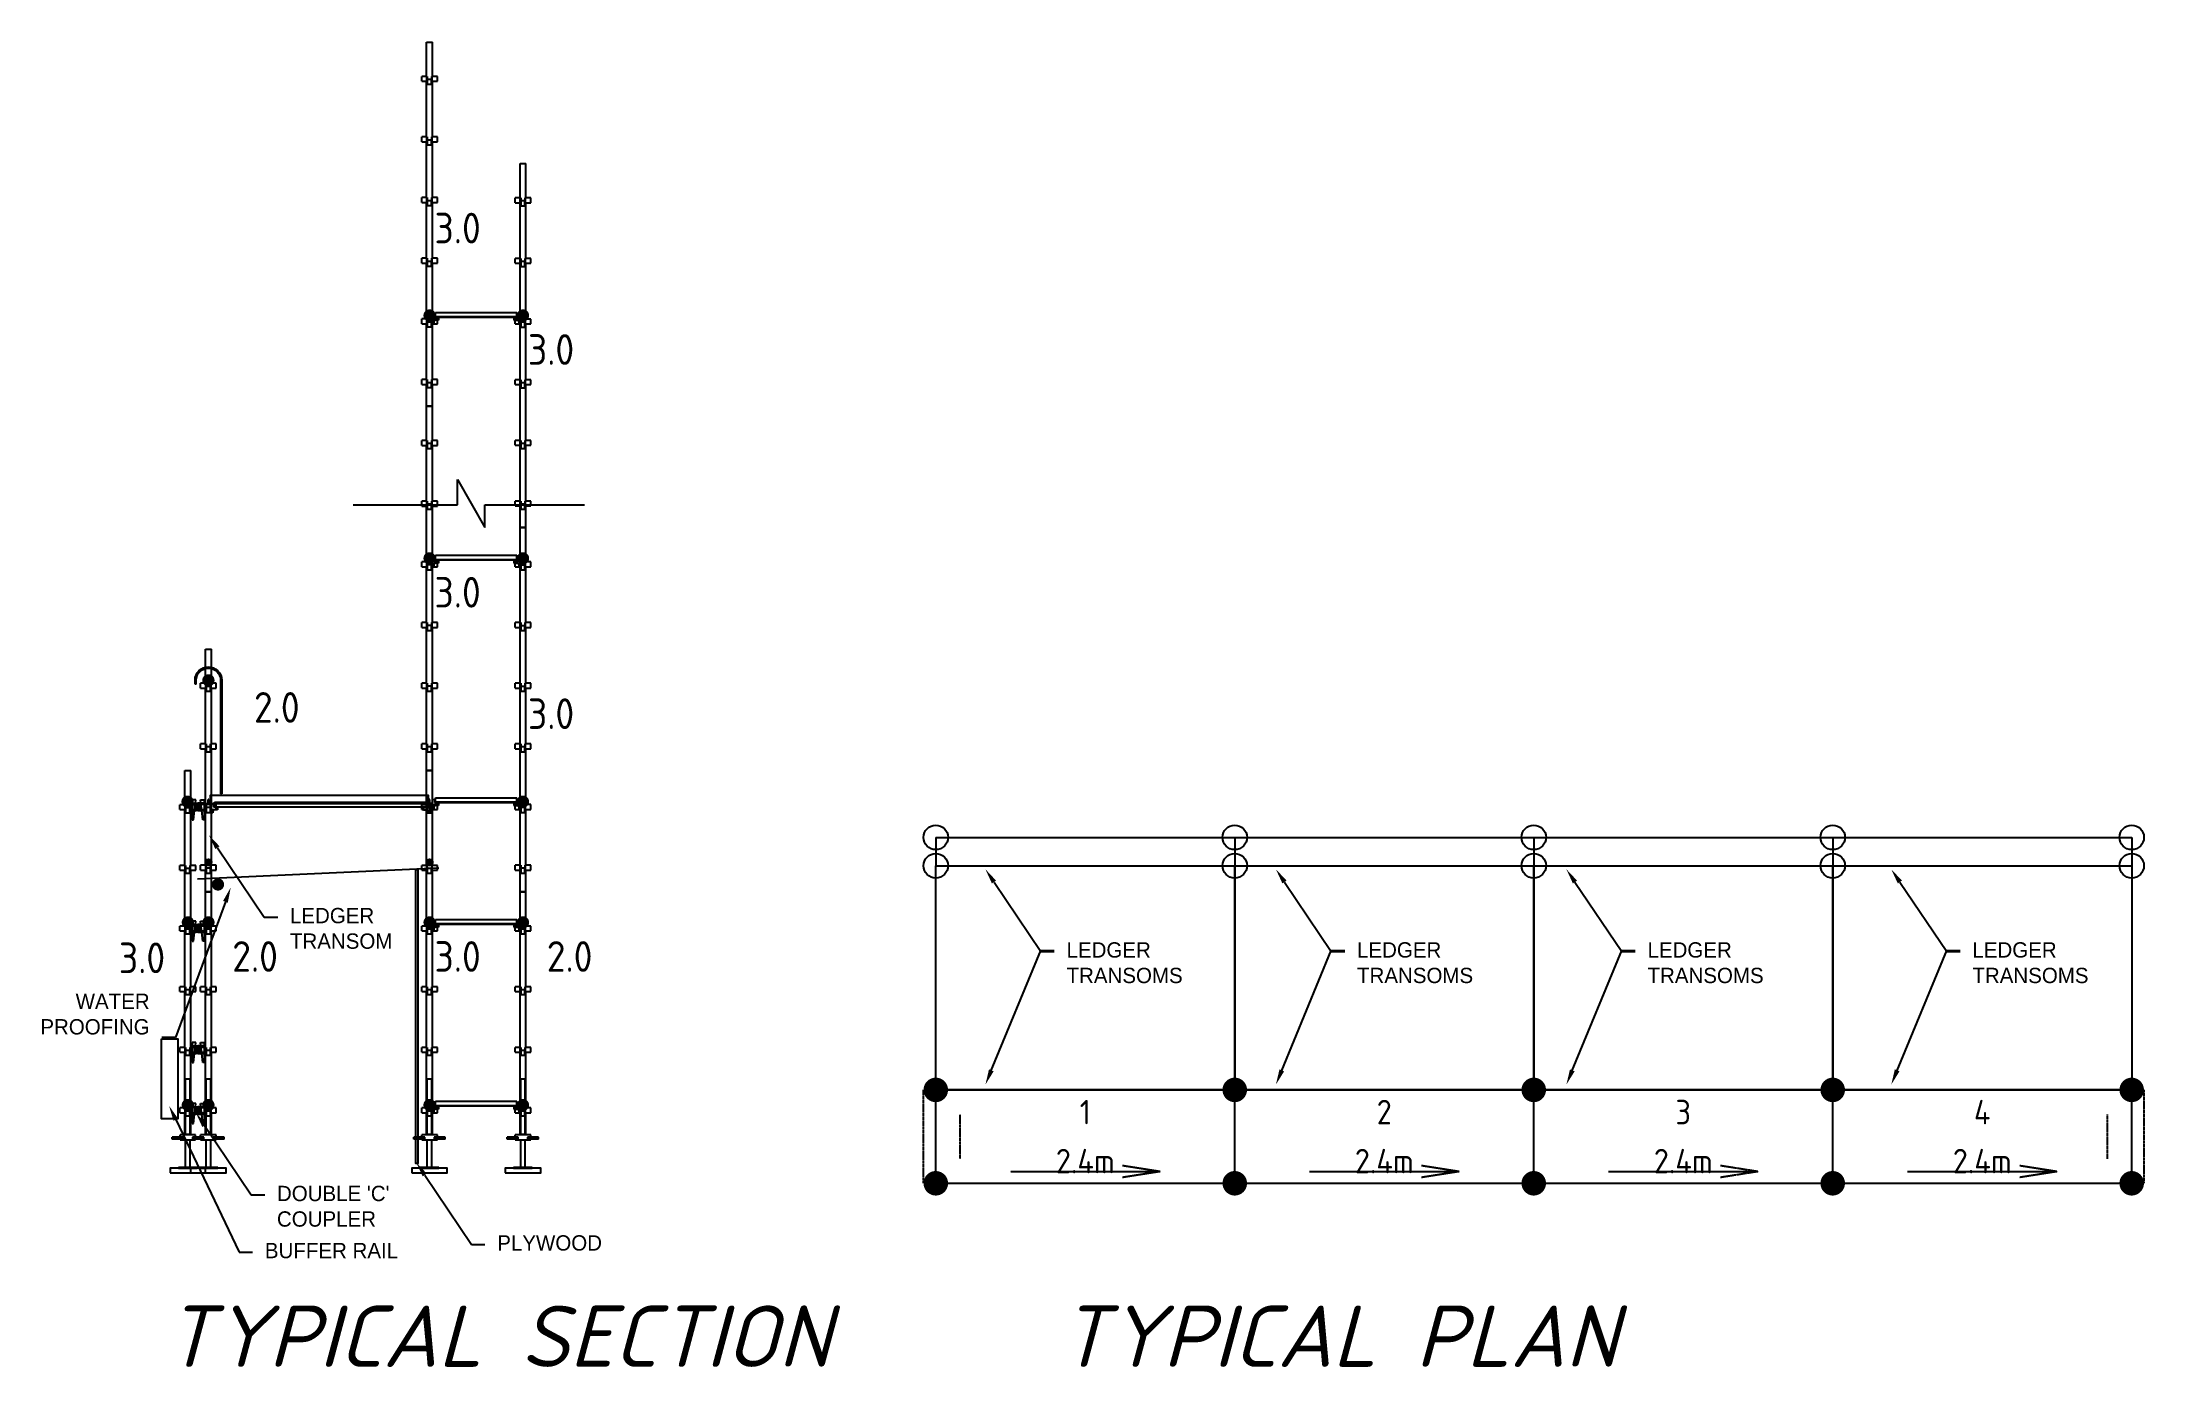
# Model space of a CAD drawing. Header units: millimetres. Extents: x 41560 to 58707, y 2326 to 13138.
import ezdxf
from ezdxf import colors
from ezdxf.entities.mleader import LeaderData, LeaderLine
from ezdxf.enums import TextEntityAlignment as Align
from ezdxf.math import Vec2, Vec3

# ---------------------------------------------------------------- set-up
doc = ezdxf.new("R2010")
doc.units = ezdxf.units.MM
doc.linetypes.add('KwikScaf_DASHED', pattern=[3.75, 2.5, -1.25])
doc.linetypes.add('KwikScaf_Line', pattern=[1, 1, 0])
doc.layers.get('0').update_dxf_attribs({"linetype": 'CONTINUOUS'})
for name, color, linetype in [('KwikScaf Matrix', 7, 'CONTINUOUS'), ('KwikScaf Schematic', 7, 'CONTINUOUS'), ('KwikScaf Sections', 7, 'CONTINUOUS')]:
    doc.layers.add(name, color=color, linetype=linetype)
doc.styles.add('KwikScaf ISO', font='isocp.shx')

msp = doc.modelspace()

# ---------------------------------------------------------------- texts
at = {"char_height": 500, "width": 5683.35049849315, "attachment_point": 1, "style": 'KwikScaf ISO'}
for s, insert in [('{\\fISOCPEUR|b1|i1|c0|p34;TYPICAL SECTION}', (42560.83222461012, 2826.520517838115)), ('{\\fISOCPEUR|b1|i1|c0|p34;TYPICAL PLAN }', (49858.14297674986, 2826.520517838115))]:
    msp.add_mtext(s, dxfattribs=dict(at, insert=insert))
at = {"layer": 'KwikScaf Schematic', "style": 'KwikScaf ISO'}
for s, p in [('1', (50070.65107083524, 4405.546398200197)), ('2', (52509.65107083524, 4405.546398200197)), ('3', (54948.65107083524, 4405.546398200197)), ('4', (57387.65107083524, 4405.546398200197)), ('2.4m', (50070.65107083524, 4005.546398200197)), ('2.4m', (52509.65107083524, 4005.546398200197)), ('2.4m', (54948.65107083524, 4005.546398200197)), ('2.4m', (57387.65107083524, 4005.546398200197))]:
    msp.add_text(s, height=200, dxfattribs=at).set_placement(p, align=Align.MIDDLE_CENTER)
at = {"layer": 'KwikScaf Sections', "color": 7, "style": 'KwikScaf ISO'}
for p in [(45425.3583731331, 11619.66897960916), (46187.3583731331, 10628.66897960916), (45425.3583731331, 8647.668979609156), (46187.3583731331, 7656.668979609156), (42850.51463091107, 5664.250806069853), (45425.3583731331, 5675.668979609156)]:
    msp.add_text('  3.0  ', height=250.0000000000009, dxfattribs=at).set_placement(p, align=Align.MIDDLE_RIGHT)
for p in [(43002.61200637503, 7707.934796887039), (42825.43430139146, 5675.493543367764), (45391.27253594034, 5675.493543367764)]:
    msp.add_text('  2.0  ', height=250.0000000000009, dxfattribs=at).set_placement(p, align=Align.MIDDLE_LEFT)

# ---------------------------------------------------------------- blocks, each defined once
blk = doc.blocks.new('2D Jack Adjustable Screw')
at = {"color": 0, "extrusion": (1, -1.836909530733566e-16, 2.304462926789514e-16)}
for p, q in [((-265.5, 100.0000000000001), (-273.5, 100.0000000000001)), ((-273.5, 100.0000000000001), (-273.5, -51.99999999999994)), ((-265.5, 100.0000000000001), (-265.5, -51.99999999999994)), ((-265.5, 42.50000000000004), (-40, 42.49999999999999)), ((-265.5, 5.500000000000057), (-40, 5.499999999999979)), ((-39.99999999999999, 87.74999999999997), (-34.99999999999999, 87.74999999999997)), ((-39.99999999999999, 87.74999999999997), (-40, 24)), ((-40, 24), (-40.00000000000001, -39.75000000000004)), ((-34.99999999999999, 151.5), (-19.99999999999999, 151.5)), ((-35, 62.24999999999994), (-34.99999999999999, 151.5)), ((-35, 62.24999999999997), (-20, 62.24999999999997)), ((-20, 62.24999999999994), (-19.99999999999999, 151.5)), ((-19.99999999999999, 87.74999999999997), (5.541343751046259e-15, 87.74999999999997)), ((-2.265521754571391e-15, 24), (5.541343751046259e-15, 87.74999999999997)), ((-3.82489686955305e-31, 42.49999999999998), (454.5, 42.49999999999991)), ((-1.007238726018905e-14, -39.75000000000004), (-2.265521754571391e-15, 24)), ((-7.888609052210118e-31, 5.499999999999964), (454.5, 5.499999999999908)), ((454.5, 23.99999999999991), (454.5, 42.49999999999991)), ((454.5, 5.499999999999908), (454.5, 23.99999999999991)), ((-265.5, -51.99999999999994), (-273.5, -51.99999999999994)), ((-40.00000000000001, -39.75000000000004), (-35.00000000000001, -39.75000000000004)), ((-20.00000000000001, -14.24999999999996), (-35.00000000000001, -14.24999999999995)), ((-35.00000000000005, -103.5), (-35.00000000000001, -14.24999999999995)), ((-35.00000000000005, -103.5), (-20.00000000000005, -103.5)), ((-20.00000000000005, -103.5), (-20.00000000000001, -14.24999999999996)), ((-20.00000000000001, -39.75000000000004), (-1.007238726018905e-14, -39.75000000000004))]:
    blk.add_line(p, q, dxfattribs=at)
blk = doc.blocks.new('2D Standard 3 Metre')
at = {"layer": 'KwikScaf Matrix', "color": 0, "extrusion": (0, 1, 0)}
for p, q in [((-185, -24), (-185, 24)), ((-185, 23.99999999999991), (-8, 23.99999999999992)), ((-33, 15.69597828178985), (7, 15.69597828178985)), ((-33, 15.69597828178985), (-33, 5.802757619455262)), ((-33, 5.802757619455264), (-33, -5.802757619455335)), ((-8.000000000000064, 63.99999999999984), (-8.000000000000064, 59.5257798038556)), ((-8.000000000000064, 63.99999999999984), (31.99999999999994, 63.99999999999984)), ((-8.000000000000064, 59.5257798038556), (-8.000000000000064, 21.90045442319456)), ((-8.000000000000064, 21.90045442319456), (31.99999999999994, 21.90045442319456)), ((-8.000000000000064, 21.90045442319456), (-8.000000000000064, 18.15588790936921)), ((32, 18.15588790936921), (-8, 18.15588790936921)), ((7, 5.802757619455262), (7, 15.69597828178985)), ((7, -5.802757619455335), (7, 5.802757619455264)), ((31.99999999999994, 59.5257798038556), (31.99999999999994, 63.99999999999984)), ((31.99999999999994, 21.90045442319456), (31.99999999999994, 59.5257798038556)), ((32, 23.99999999999993), (487, 23.99999999999995)), ((31.99999999999994, 18.15588790936921), (31.99999999999994, 21.90045442319456)), ((462, 15.69597828178985), (462, 5.802757619455262)), ((462, 15.69597828178985), (502, 15.69597828178985)), ((462, 5.802757619455264), (462, -5.802757619455335)), ((486.9999999999999, 63.99999999999984), (486.9999999999999, 59.5257798038556)), ((486.9999999999999, 63.99999999999984), (526.9999999999999, 63.99999999999984)), ((486.9999999999999, 59.5257798038556), (486.9999999999999, 21.90045442319456)), ((486.9999999999999, 21.90045442319456), (526.9999999999999, 21.90045442319456)), ((486.9999999999999, 21.90045442319456), (486.9999999999999, 18.15588790936924)), ((526.9999999999998, 18.15588790936924), (487, 18.15588790936924)), ((502, 5.802757619455262), (502, 15.69597828178985)), ((502, -5.802757619455335), (502, 5.802757619455264)), ((526.9999999999999, 59.5257798038556), (526.9999999999999, 63.99999999999984)), ((526.9999999999999, 21.90045442319456), (526.9999999999999, 59.5257798038556)), ((527, 23.99999999999996), (982, 23.99999999999999)), ((526.9999999999999, 18.15588790936924), (526.9999999999999, 21.90045442319456)), ((957, 15.69597828178985), (997, 15.69597828178985)), ((957, 15.69597828178985), (957, 5.802757619455262)), ((957, 5.802757619455264), (957, -5.802757619455335)), ((981.9999999999999, 63.99999999999984), (981.9999999999999, 59.5257798038556)), ((981.9999999999999, 63.99999999999984), (1022, 63.99999999999984)), ((981.9999999999999, 59.5257798038556), (981.9999999999999, 21.90045442319456)), ((981.9999999999999, 21.90045442319456), (1022, 21.90045442319456)), ((981.9999999999999, 21.90045442319456), (981.9999999999999, 18.15588790936927)), ((1022, 18.15588790936927), (981.9999999999999, 18.15588790936927)), ((997, 5.802757619455262), (997, 15.69597828178985)), ((997, -5.802757619455335), (997, 5.802757619455264)), ((1022, 59.5257798038556), (1022, 63.99999999999984)), ((1022, 21.90045442319456), (1022, 59.5257798038556)), ((1022, 23.99999999999999), (1477, 24.00000000000001)), ((1022, 18.15588790936927), (1022, 21.90045442319456)), ((1452, 15.69597828178985), (1492, 15.69597828178985)), ((1452, 15.69597828178985), (1452, 5.802757619455262)), ((1452, 5.802757619455264), (1452, -5.802757619455335)), ((1477, 63.99999999999984), (1477, 59.5257798038556)), ((1477, 63.99999999999984), (1517, 63.99999999999984)), ((1477, 59.5257798038556), (1477, 21.90045442319456)), ((1477, 21.90045442319456), (1517, 21.90045442319456)), ((1477, 21.90045442319456), (1477, 18.1558879093693)), ((1517, 18.15588790936931), (1477, 18.1558879093693)), ((1492, 5.802757619455262), (1492, 15.69597828178985)), ((1492, -5.802757619455335), (1492, 5.802757619455264)), ((1517, 59.5257798038556), (1517, 63.99999999999984)), ((1517, 21.90045442319456), (1517, 59.5257798038556)), ((1517, 24.00000000000002), (1972, 24.00000000000005)), ((1517, 18.1558879093693), (1517, 21.90045442319456)), ((1947, 15.69597828178985), (1987, 15.69597828178985)), ((1947, 15.69597828178985), (1947, 5.802757619455262)), ((1947, 5.802757619455264), (1947, -5.802757619455335)), ((1972, 63.99999999999984), (1972, 59.5257798038556)), ((1972, 63.99999999999984), (2012, 63.99999999999984)), ((1972, 59.5257798038556), (1972, 21.90045442319456)), ((1972, 21.90045442319456), (2012, 21.90045442319456)), ((1972, 21.90045442319456), (1972, 18.15588790936933)), ((2012, 18.15588790936933), (1972, 18.15588790936933)), ((1987, 5.802757619455262), (1987, 15.69597828178985)), ((1987, -5.802757619455335), (1987, 5.802757619455264)), ((2012, 59.5257798038556), (2012, 63.99999999999984)), ((2012, 21.90045442319456), (2012, 59.5257798038556)), ((2012, 24.00000000000005), (2467, 24.00000000000007)), ((2012, 18.15588790936933), (2012, 21.90045442319456)), ((2442, 15.69597828178985), (2442, 5.802757619455262)), ((2442, 15.69597828178985), (2482, 15.69597828178985)), ((2442, 5.802757619455264), (2442, -5.802757619455335)), ((2467, 63.99999999999984), (2467, 59.5257798038556)), ((2467, 63.99999999999984), (2507, 63.99999999999984)), ((2467, 59.5257798038556), (2467, 21.90045442319456)), ((2467, 21.90045442319456), (2507, 21.90045442319456)), ((2467, 21.90045442319456), (2467, 18.15588790936936)), ((2507, 18.15588790936937), (2467, 18.15588790936936)), ((2482, 5.802757619455262), (2482, 15.69597828178985)), ((2482, -5.802757619455335), (2482, 5.802757619455264)), ((2507, 59.5257798038556), (2507, 63.99999999999984)), ((2507, 21.90045442319456), (2507, 59.5257798038556)), ((2507, 24.00000000000008), (2787, 24.0000000000001)), ((2507, 18.15588790936936), (2507, 21.90045442319456)), ((2787, 24.00000000000023), (2787, -23.99999999999977)), ((-185, -24.00000000000009), (-8, -24.00000000000008)), ((-33, -5.802757619455335), (-33, -15.69597828178984)), ((-33, -15.69597828178984), (7, -15.69597828178984)), ((-8, -18.15588790936935), (32, -18.15588790936935)), ((-8.000000000000064, -18.15588790936935), (-8.000000000000064, -21.90045442319479)), ((-8.000000000000064, -21.90045442319479), (-8.000000000000064, -59.52577980385585)), ((-8.000000000000064, -21.90045442319479), (31.99999999999994, -21.90045442319479)), ((-8.000000000000064, -59.52577980385584), (-8.000000000000064, -64.00000000000011)), ((-8.000000000000064, -64.00000000000011), (31.99999999999994, -64.00000000000011)), ((7, -15.69597828178984), (7, -5.802757619455335)), ((31.99999999999994, -21.90045442319479), (31.99999999999994, -18.15588790936934)), ((31.99999999999994, -59.52577980385585), (31.99999999999994, -21.90045442319479)), ((32, -24.00000000000007), (487, -24.00000000000005)), ((31.99999999999994, -64.00000000000011), (31.99999999999994, -59.52577980385584)), ((462, -5.802757619455335), (462, -15.69597828178984)), ((462, -15.69597828178984), (502, -15.69597828178984)), ((487, -18.15588790936932), (526.9999999999998, -18.15588790936932)), ((486.9999999999999, -18.15588790936931), (486.9999999999999, -21.90045442319479)), ((486.9999999999999, -21.90045442319479), (486.9999999999999, -59.52577980385585)), ((486.9999999999999, -21.90045442319479), (526.9999999999999, -21.90045442319479)), ((486.9999999999999, -59.52577980385584), (486.9999999999999, -64.00000000000011)), ((486.9999999999999, -64.00000000000011), (526.9999999999999, -64.00000000000011)), ((502, -15.69597828178984), (502, -5.802757619455335)), ((526.9999999999999, -21.90045442319479), (526.9999999999999, -18.15588790936931)), ((526.9999999999999, -59.52577980385585), (526.9999999999999, -21.90045442319479)), ((527, -24.00000000000004), (982, -24.00000000000001)), ((526.9999999999999, -64.00000000000011), (526.9999999999999, -59.52577980385584)), ((957, -5.802757619455335), (957, -15.69597828178984)), ((957, -15.69597828178984), (997, -15.69597828178984)), ((981.9999999999999, -18.15588790936929), (1022, -18.15588790936929)), ((981.9999999999999, -18.15588790936928), (981.9999999999999, -21.90045442319479)), ((981.9999999999999, -21.90045442319479), (981.9999999999999, -59.52577980385585)), ((981.9999999999999, -21.90045442319479), (1022, -21.90045442319479)), ((981.9999999999999, -59.52577980385584), (981.9999999999999, -64.00000000000011)), ((981.9999999999999, -64.00000000000011), (1022, -64.00000000000011)), ((997, -15.69597828178984), (997, -5.802757619455335)), ((1022, -21.90045442319479), (1022, -18.15588790936928)), ((1022, -59.52577980385585), (1022, -21.90045442319479)), ((1022, -24.00000000000001), (1477, -23.99999999999999)), ((1022, -64.00000000000011), (1022, -59.52577980385584)), ((1452, -5.802757619455335), (1452, -15.69597828178984)), ((1452, -15.69597828178984), (1492, -15.69597828178984)), ((1477, -18.15588790936926), (1517, -18.15588790936926)), ((1477, -18.15588790936926), (1477, -21.90045442319479)), ((1477, -21.90045442319479), (1477, -59.52577980385585)), ((1477, -21.90045442319479), (1517, -21.90045442319479)), ((1477, -59.52577980385584), (1477, -64.00000000000011)), ((1477, -64.00000000000011), (1517, -64.00000000000011)), ((1492, -15.69597828178984), (1492, -5.802757619455335)), ((1517, -21.90045442319479), (1517, -18.15588790936926)), ((1517, -59.52577980385585), (1517, -21.90045442319479)), ((1517, -23.99999999999998), (1972, -23.99999999999995)), ((1517, -64.00000000000011), (1517, -59.52577980385584)), ((1947, -5.802757619455335), (1947, -15.69597828178984)), ((1947, -15.69597828178984), (1987, -15.69597828178984)), ((1972, -18.15588790936923), (2012, -18.15588790936923)), ((1972, -18.15588790936923), (1972, -21.90045442319479)), ((1972, -21.90045442319479), (1972, -59.52577980385585)), ((1972, -21.90045442319479), (2012, -21.90045442319479)), ((1972, -59.52577980385584), (1972, -64.00000000000011)), ((1972, -64.00000000000011), (2012, -64.00000000000011)), ((1987, -15.69597828178984), (1987, -5.802757619455335)), ((2012, -21.90045442319479), (2012, -18.15588790936923)), ((2012, -59.52577980385585), (2012, -21.90045442319479)), ((2012, -23.99999999999995), (2467, -23.99999999999993)), ((2012, -64.00000000000011), (2012, -59.52577980385584)), ((2442, -5.802757619455335), (2442, -15.69597828178984)), ((2442, -15.69597828178984), (2482, -15.69597828178984)), ((2467, -18.1558879093692), (2507, -18.15588790936919)), ((2467, -18.1558879093692), (2467, -21.90045442319479)), ((2467, -21.90045442319479), (2467, -59.52577980385585)), ((2467, -21.90045442319479), (2507, -21.90045442319479)), ((2467, -59.52577980385584), (2467, -64.00000000000011)), ((2467, -64.00000000000011), (2507, -64.00000000000011)), ((2482, -15.69597828178984), (2482, -5.802757619455335)), ((2507, -21.90045442319479), (2507, -18.15588790936919)), ((2507, -59.52577980385585), (2507, -21.90045442319479)), ((2507, -23.99999999999992), (2787, -23.9999999999999)), ((2507, -64.00000000000011), (2507, -59.52577980385584))]:
    blk.add_line(p, q, dxfattribs=at)
blk = doc.blocks.new('2D Standard 2 Metre')
at = {"layer": 'KwikScaf Matrix', "color": 0, "extrusion": (0, 1, 0)}
for p, q in [((-185, -23.99999999999999), (-185, 24.00000000000001)), ((-185, 24.00000000000006), (-8.000000000000114, 24.00000000000007)), ((-33, 15.69597828178985), (7, 15.69597828178985)), ((-33, 15.69597828178985), (-33, 5.802757619455262)), ((-33, 5.802757619455264), (-33, -5.802757619455335)), ((-8.000000000000064, 63.99999999999984), (-8.000000000000064, 59.5257798038556)), ((-8.000000000000064, 63.99999999999984), (31.99999999999994, 63.99999999999984)), ((-8.000000000000064, 59.5257798038556), (-8.000000000000064, 21.90045442319456)), ((-8.000000000000064, 21.90045442319456), (31.99999999999994, 21.90045442319456)), ((-8.000000000000064, 21.90045442319456), (-8.000000000000064, 18.15588790936935)), ((31.99999999999989, 18.15588790936936), (-8.000000000000114, 18.15588790936936)), ((7, 5.802757619455262), (7, 15.69597828178985)), ((7, -5.802757619455335), (7, 5.802757619455264)), ((31.99999999999994, 59.5257798038556), (31.99999999999994, 63.99999999999984)), ((31.99999999999994, 21.90045442319456), (31.99999999999994, 59.5257798038556)), ((31.99999999999989, 24.00000000000007), (486.9999999999999, 24.0000000000001)), ((31.99999999999994, 18.15588790936936), (31.99999999999994, 21.90045442319456)), ((462, 15.69597828178985), (502, 15.69597828178985)), ((462, 15.69597828178985), (462, 5.802757619455262)), ((462, 5.802757619455264), (462, -5.802757619455335)), ((486.9999999999999, 63.99999999999984), (486.9999999999999, 59.5257798038556)), ((486.9999999999999, 63.99999999999984), (526.9999999999999, 63.99999999999984)), ((486.9999999999999, 59.5257798038556), (486.9999999999999, 21.90045442319456)), ((486.9999999999999, 21.90045442319456), (526.9999999999999, 21.90045442319456)), ((486.9999999999999, 21.90045442319456), (486.9999999999999, 18.15588790936939)), ((526.9999999999999, 18.15588790936939), (486.9999999999999, 18.15588790936939)), ((502, 5.802757619455262), (502, 15.69597828178985)), ((502, -5.802757619455335), (502, 5.802757619455264)), ((526.9999999999999, 59.5257798038556), (526.9999999999999, 63.99999999999984)), ((526.9999999999999, 21.90045442319456), (526.9999999999999, 59.5257798038556)), ((526.9999999999999, 24.0000000000001), (982, 24.00000000000013)), ((526.9999999999999, 18.15588790936939), (526.9999999999999, 21.90045442319456)), ((957.0000000000001, 15.69597828178985), (997.0000000000001, 15.69597828178985)), ((957.0000000000001, 15.69597828178985), (957.0000000000001, 5.802757619455262)), ((957.0000000000001, 5.802757619455264), (957.0000000000001, -5.802757619455335)), ((982, 63.99999999999984), (982, 59.5257798038556)), ((982, 63.99999999999984), (1022, 63.99999999999984)), ((982, 59.5257798038556), (982, 21.90045442319456)), ((982, 21.90045442319456), (1022, 21.90045442319456)), ((982, 21.90045442319456), (982, 18.15588790936942)), ((1022, 18.15588790936942), (982, 18.15588790936942)), ((997.0000000000001, 5.802757619455262), (997.0000000000001, 15.69597828178985)), ((997.0000000000001, -5.802757619455335), (997.0000000000001, 5.802757619455264)), ((1022, 59.5257798038556), (1022, 63.99999999999984)), ((1022, 21.90045442319456), (1022, 59.5257798038556)), ((1022, 24.00000000000014), (1477, 24.00000000000016)), ((1022, 18.15588790936942), (1022, 21.90045442319456)), ((1452, 15.69597828178985), (1492, 15.69597828178985)), ((1452, 15.69597828178985), (1452, 5.802757619455262)), ((1452, 5.802757619455264), (1452, -5.802757619455335)), ((1477, 63.99999999999984), (1517, 63.99999999999984)), ((1477, 63.99999999999984), (1477, 59.5257798038556)), ((1477, 59.5257798038556), (1477, 21.90045442319456)), ((1477, 21.90045442319456), (1517, 21.90045442319456)), ((1477, 21.90045442319456), (1477, 18.15588790936945)), ((1517, 18.15588790936945), (1477, 18.15588790936945)), ((1492, 5.802757619455262), (1492, 15.69597828178985)), ((1492, -5.802757619455335), (1492, 5.802757619455264)), ((1517, 59.5257798038556), (1517, 63.99999999999984)), ((1517, 21.90045442319456), (1517, 59.5257798038556)), ((1517, 24.00000000000016), (1796, 24.00000000000018)), ((1517, 18.15588790936945), (1517, 21.90045442319456)), ((1796, 24.00000000000012), (1796, -23.99999999999988)), ((-185, -23.99999999999994), (-8.000000000000114, -23.99999999999993)), ((-33, -5.802757619455335), (-33, -15.69597828178984)), ((-33, -15.69597828178984), (7, -15.69597828178984)), ((-8.000000000000114, -18.1558879093692), (31.99999999999989, -18.1558879093692)), ((-8.000000000000064, -18.1558879093692), (-8.000000000000064, -21.90045442319479)), ((-8.000000000000064, -21.90045442319479), (-8.000000000000064, -59.52577980385585)), ((-8.000000000000064, -21.90045442319479), (31.99999999999994, -21.90045442319479)), ((-8.000000000000064, -59.52577980385584), (-8.000000000000064, -64.00000000000011)), ((-8.000000000000064, -64.00000000000011), (31.99999999999994, -64.00000000000011)), ((7, -15.69597828178984), (7, -5.802757619455335)), ((31.99999999999994, -21.90045442319479), (31.99999999999994, -18.1558879093692)), ((31.99999999999994, -59.52577980385585), (31.99999999999994, -21.90045442319479)), ((31.99999999999989, -23.99999999999993), (486.9999999999999, -23.9999999999999)), ((31.99999999999994, -64.00000000000011), (31.99999999999994, -59.52577980385584)), ((462, -5.802757619455335), (462, -15.69597828178984)), ((462, -15.69597828178984), (502, -15.69597828178984)), ((486.9999999999999, -18.15588790936917), (526.9999999999999, -18.15588790936917)), ((486.9999999999999, -18.15588790936917), (486.9999999999999, -21.90045442319479)), ((486.9999999999999, -21.90045442319479), (486.9999999999999, -59.52577980385585)), ((486.9999999999999, -21.90045442319479), (526.9999999999999, -21.90045442319479)), ((486.9999999999999, -59.52577980385584), (486.9999999999999, -64.00000000000011)), ((486.9999999999999, -64.00000000000011), (526.9999999999999, -64.00000000000011)), ((502, -15.69597828178984), (502, -5.802757619455335)), ((526.9999999999999, -21.90045442319479), (526.9999999999999, -18.15588790936917)), ((526.9999999999999, -59.52577980385585), (526.9999999999999, -21.90045442319479)), ((526.9999999999999, -23.9999999999999), (982, -23.99999999999987)), ((526.9999999999999, -64.00000000000011), (526.9999999999999, -59.52577980385584)), ((957.0000000000001, -5.802757619455335), (957.0000000000001, -15.69597828178984)), ((957.0000000000001, -15.69597828178984), (997.0000000000001, -15.69597828178984)), ((982, -18.15588790936914), (1022, -18.15588790936914)), ((982, -18.15588790936914), (982, -21.90045442319479)), ((982, -21.90045442319479), (982, -59.52577980385585)), ((982, -21.90045442319479), (1022, -21.90045442319479)), ((982, -59.52577980385584), (982, -64.00000000000011)), ((982, -64.00000000000011), (1022, -64.00000000000011)), ((997.0000000000001, -15.69597828178984), (997.0000000000001, -5.802757619455335)), ((1022, -21.90045442319479), (1022, -18.15588790936913)), ((1022, -59.52577980385585), (1022, -21.90045442319479)), ((1022, -23.99999999999986), (1477, -23.99999999999984)), ((1022, -64.00000000000011), (1022, -59.52577980385584)), ((1452, -5.802757619455335), (1452, -15.69597828178984)), ((1452, -15.69597828178984), (1492, -15.69597828178984)), ((1477, -18.15588790936911), (1517, -18.15588790936911)), ((1477, -18.15588790936911), (1477, -21.90045442319479)), ((1477, -21.90045442319479), (1517, -21.90045442319479)), ((1477, -21.90045442319479), (1477, -59.52577980385585)), ((1477, -59.52577980385584), (1477, -64.00000000000011)), ((1477, -64.00000000000011), (1517, -64.00000000000011)), ((1492, -15.69597828178984), (1492, -5.802757619455335)), ((1517, -21.90045442319479), (1517, -18.15588790936911)), ((1517, -59.52577980385585), (1517, -21.90045442319479)), ((1517, -23.99999999999984), (1796, -23.99999999999982)), ((1517, -64.00000000000011), (1517, -59.52577980385584))]:
    blk.add_line(p, q, dxfattribs=at)
blk = doc.blocks.new('Meshguard')
for p, q in [((-109.2969586369145, 0), (-109.2969586369145, -926.3199999999997)), ((-99.2969586369145, 0), (-99.2969586369145, -926.3199999999997)), ((99.2969586369145, -30.40287485113367), (99.2969586369145, 0)), ((109.2969586369145, -30.40287485113367), (109.2969586369145, 0)), ((99.2969586369145, -30.40287485113367), (109.2969586369072, -30.40287485113367)), ((-109.2969586369145, -926.3199999999997), (-99.2969586369145, -926.3199999999997))]:
    blk.add_line(p, q)
for radius in [109.2969586369156, 99.2969586369156]:
    blk.add_arc((0, 0), radius, 0, 180)
blk = doc.blocks.new('Double C Coupler')
at = {"color": 3}
for p, q in [((-120.0000000000291, 0), (-62.0000000000291, 1.818989403545856e-12)), ((-120.0000000000291, -5), (-120.0000000000291, 0)), ((0, 0), (-58, 1.818989403545856e-12)), ((0, -5), (0, 0)), ((-67.0000000000291, -5), (-120.0000000000291, -5)), ((-120.0000000000291, -61.76632083440199), (-120.0000000000291, -56.76632083440199)), ((-120.0000000000291, -56.76632083440199), (-67.0000000000291, -56.76632083440381)), ((-62, -61.76632083440199), (-120.0000000000291, -61.76632083440199)), ((-108.7912913801993, -5), (-108.7912913801993, -56.76632083440381)), ((-105, -61.76632083440199), (-75.0000000000291, -61.76632083440199)), ((-65.0000000000291, -54.76632083440381), (-65.0000000000291, -7)), ((-60, -1.999999999998181), (-60.0000000000291, -59.76632083440199)), ((-60.0000000000291, -1.999999999998181), (-60, -59.76632083440199)), ((-58.0000000000291, -61.76632083440199), (0, -61.76632083440199)), ((-55, -54.76632083440381), (-55, -7)), ((-53, -5), (0, -5)), ((0, -56.76632083440199), (-53, -56.76632083440381)), ((-15.0000000000291, -61.76632083440199), (-45, -61.76632083440199)), ((-11.20870861985895, -5), (-11.20870861985895, -56.76632083440381)), ((0, -61.76632083440199), (0, -56.76632083440199))]:
    blk.add_line(p, q, dxfattribs=at)
at = {"color": 3, "extrusion": (0, -1, 6.123031769111886e-17)}
for p, q in [((-108.7912913801993, 26.60000000000036), (-108.7912913801993, 0)), ((-78.79129138019925, 26.60000000000036), (-108.7912913801993, 26.60000000000036)), ((-82.33795804686815, 0), (-78.79129138019925, 26.60000000000036)), ((-37.66204195319006, 0), (-41.20870861985895, 26.60000000000036)), ((-41.20870861985895, 26.60000000000036), (-11.20870861985895, 26.60000000000036)), ((-11.20870861985895, 26.60000000000036), (-11.20870861985895, 0)), ((-108.7912913801993, -61.76632083440018), (-108.7912913801993, -136.7663208344002)), ((-108.7912913801993, -136.7663208344002), (-98.79129138019925, -136.7663208344002)), ((-98.79129138019925, -136.7663208344002), (-89.76860222345567, -61.76632083440018)), ((-89.16708961300901, -56.76632083440563), (-82.93947065732209, -5)), ((-30.8329103870492, -56.76632083440563), (-37.06052934273612, -5)), ((-21.20870861985895, -136.7663208344002), (-30.23139777660253, -61.76632083440018)), ((-11.20870861985895, -136.7663208344002), (-21.20870861985895, -136.7663208344002)), ((-11.20870861985895, -61.76632083440018), (-11.20870861985895, -136.7663208344002))]:
    blk.add_line(p, q, dxfattribs=at)
at = {"color": 3}
for centre, start, end in [((-62.0000000000291, -1.999999999998181), 0, 90), ((-58, -1.999999999998181), 90, 180), ((-67.0000000000291, -7), 0, 90), ((-67.0000000000291, -54.76632083440381), 270, 0), ((-62, -59.76632083440199), 270, 0), ((-58.0000000000291, -59.76632083440199), 180, 270), ((-53, -7), 90, 180), ((-53, -54.76632083440381), 180, 270)]:
    blk.add_arc(centre, 2, start, end, dxfattribs=at)
blk = doc.blocks.new('0.8m Transom')
at = {"color": 2, "extrusion": (0, 1, -1.836909530733566e-16)}
for p, q in [((63359.96563947172, 14583.870124884), (63359.96563947172, 14658.870124884)), ((63359.96563947172, 14658.870124884), (63379.96563947172, 14658.870124884)), ((63369.96563947172, 14583.870124884), (63359.96563947172, 14583.870124884)), ((63373.29897280505, 14608.870124884), (63369.96563947172, 14583.870124884)), ((63409.96563947172, 14608.870124884), (63373.29897280505, 14608.870124884)), ((63379.96563947172, 14658.870124884), (63376.63230613838, 14633.870124884)), ((63376.63230613838, 14633.870124884), (63384.96563947172, 14633.870124884)), ((63384.96563947172, 14671.870124884), (64048.96563947172, 14671.870124884)), ((63384.96563947172, 14638.870124884), (63384.96563947172, 14671.870124884)), ((63384.96563947172, 14638.870124884), (64048.96563947172, 14638.870124884)), ((63384.96563947172, 14633.870124884), (63384.96563947172, 14638.870124884)), ((63384.96563947172, 14633.870124884), (64048.96563947172, 14633.870124884)), ((63409.96563947172, 14633.870124884), (63409.96563947172, 14608.870124884)), ((64023.96563947172, 14633.870124884), (64023.96563947172, 14608.870124884)), ((64023.96563947172, 14608.870124884), (64060.63230613838, 14608.870124884)), ((64048.96563947172, 14638.870124884), (64048.96563947172, 14671.870124884)), ((64048.96563947172, 14633.870124884), (64048.96563947172, 14638.870124884)), ((64057.29897280505, 14633.870124884), (64048.96563947172, 14633.870124884)), ((64053.96563947172, 14658.870124884), (64057.29897280505, 14633.870124884)), ((64073.96563947172, 14658.870124884), (64053.96563947172, 14658.870124884)), ((64060.63230613838, 14608.870124884), (64063.96563947172, 14583.870124884)), ((64063.96563947172, 14583.870124884), (64073.96563947172, 14583.870124884)), ((64073.96563947172, 14583.870124884), (64073.96563947172, 14658.870124884))]:
    blk.add_line(p, q, dxfattribs=at)
blk = doc.blocks.new('1.8 Steel Board')
at = {"color": 20}
blk.add_lwpolyline([(64970.5639385712, 13181.85575009573), (66751.5639385712, 13181.85575009573), (66751.5639385712, 13245.85575009573), (64970.5639385712, 13245.85575009573)], close=True, dxfattribs=at)
blk = doc.blocks.new('1.8m Ledger')
at = {"color": 3, "extrusion": (0, 1, -1.836909530733566e-16)}
for p, q in [((0, -75), (0, 0)), ((0, 0), (20, 0)), ((20, 0), (16.66666666666424, -25)), ((25, 13), (1755, 13)), ((25, -20), (25, 13)), ((1755, -20), (1755, 13)), ((1760, 0), (1763.333333333328, -25)), ((1780, 0), (1760, 0)), ((1780, -75), (1780, 0)), ((10, -75), (0, -75)), ((13.33333333333576, -50), (10, -75)), ((50, -50), (13.33333333333576, -50)), ((16.66666666666424, -25), (25, -25)), ((25, -25), (25, -20)), ((25, -25), (1755, -25)), ((50, -25), (50, -50)), ((1730, -25), (1730, -50)), ((1730, -50), (1766.666666666672, -50)), ((1755, -25), (1755, -20)), ((1763.333333333328, -25), (1755, -25)), ((1766.666666666672, -50), (1770, -75)), ((1770, -75), (1780, -75))]:
    blk.add_line(p, q, dxfattribs=at)

# ---------------------------------------------------------------- hatches: boundary and pattern name
h = msp.add_hatch(color=3)
edge = h.paths.add_edge_path()
edge.add_arc((42917.40838563516, 6443.994356020157), 25, 0, 360)
h = msp.add_hatch(color=3)
edge = h.paths.add_edge_path()
edge.add_arc((44721.24662018404, 6443.994356020157), 25, 0, 360)

# ---------------------------------------------------------------- linework, layer by layer
for p, q in [((44948.54988409072, 9361.585878050188), (44948.54988409072, 9568.832990030132)), ((44948.54988409072, 9568.832990030132), (45172.66660828394, 9176.743938492305)), ((44096.90661155331, 9361.585878050188), (44948.54988409072, 9361.585878050188)), ((45172.66660828394, 9176.743938492305), (45172.66660828394, 9361.585878050188)), ((45172.66660828394, 9361.585878050188), (45985.08955886131, 9361.585878050188))]:
    msp.add_line(p, q)
at = {"color": 3}
for p, q in [((42892.40838563516, 6918.994356020157), (42892.40838563516, 6923.994356020157)), ((42892.40838563516, 6923.994356020157), (42914.90838563514, 6923.994356020154)), ((42892.40838563516, 6443.994356020157), (42892.40838563516, 6918.994356020157)), ((42892.40838563516, 6918.994356020157), (42942.40838563516, 6918.994356020157)), ((42919.90838563515, 6956.994356020157), (42914.90838563515, 6956.994356020157)), ((42914.90838563514, 6923.994356020154), (42914.90838563515, 6956.994356020157)), ((42919.90838563516, 6923.994356020154), (42919.90838563515, 6956.994356020157)), ((42942.40838563514, 6923.994356020157), (42919.90838563516, 6923.994356020154)), ((42942.40838563516, 6918.994356020157), (42942.40838563516, 6923.994356020154)), ((42942.40838563516, 6443.994356020157), (42942.40838563516, 6918.994356020157)), ((44696.24662018404, 6918.994356020157), (44696.24662018404, 6923.994356020157)), ((44696.24662018404, 6923.994356020157), (44718.74662018403, 6923.994356020154)), ((44696.24662018406, 6443.994356020157), (44696.24662018404, 6918.994356020157)), ((44696.24662018404, 6918.994356020157), (44746.24662018403, 6918.994356020157)), ((44723.74662018403, 6956.994356020157), (44718.74662018403, 6956.994356020157)), ((44718.74662018403, 6923.994356020154), (44718.74662018403, 6956.994356020157)), ((44723.74662018403, 6923.994356020154), (44723.74662018403, 6956.994356020157)), ((44746.24662018401, 6923.994356020157), (44723.74662018403, 6923.994356020154)), ((44746.24662018403, 6918.994356020157), (44746.24662018404, 6923.994356020154)), ((44746.24662018404, 6443.994356020157), (44746.24662018403, 6918.994356020157)), ((48851.15107083524, 6647.313328089224), (58607.15107083524, 6647.313328089224)), ((48851.15107083524, 6647.313328089224), (48851.15107083524, 6415.546398200199)), ((51290.15107083524, 6647.313328089224), (51290.15107083524, 6415.546398200199)), ((53729.15107083524, 6647.313328089232), (53729.15107083524, 6415.546398200207)), ((56168.15107083524, 6647.313328089232), (56168.15107083524, 6415.546398200207)), ((58607.15107083524, 6647.313328089224), (58607.15107083524, 6415.546398200199))]:
    msp.add_line(p, q, dxfattribs=at)
at = {"color": 4}
msp.add_line((44797.11035912177, 6396.36679553437), (42827.46340086845, 6305.872964761438), dxfattribs=at)
at = {"color": 1}
msp.add_lwpolyline([(44608.79822976794, 6386.017139014628), (44625.79822976794, 6386.017139014628), (44625.79822976794, 3986.017139014621), (44608.79822976794, 3986.017139014621)], close=True, dxfattribs=at)
at = {"color": 3}
for points in [[(48851.15107083524, 6415.546398200199), (51290.15107083524, 6415.546398200199), (51290.15107083524, 4586.546398200193), (48851.15107083524, 4586.546398200193)], [(51290.15107083524, 6415.546398200199), (53729.15107083524, 6415.546398200199), (53729.15107083524, 4586.546398200193), (51290.15107083524, 4586.546398200193)], [(53729.15107083524, 6415.546398200207), (56168.15107083524, 6415.546398200207), (56168.15107083524, 4586.5463982002), (53729.15107083524, 4586.5463982002)], [(56168.15107083524, 6415.546398200199), (58607.15107083524, 6415.546398200199), (58607.15107083524, 4586.546398200193), (56168.15107083524, 4586.546398200193)]]:
    msp.add_lwpolyline(points, close=True, dxfattribs=at)
msp.add_lwpolyline([(42535.43772569713, 5002.846201865956), (42667.11492824405, 5002.846201865956), (42667.11492824405, 4351.145219531631), (42535.43772569713, 4351.145219531631)], close=True)
for centre, radius in [((48851.15107083524, 6647.313328089224), 100), ((51290.15107083524, 6647.313328089224), 100), ((53729.15107083524, 6647.313328089232), 100), ((56168.15107083524, 6647.313328089232), 100), ((58607.15107083524, 6647.313328089224), 100), ((42917.40838563516, 6443.994356020157), 25), ((42917.40838563516, 6443.994356020157), 25), ((44721.24662018404, 6443.994356020157), 25), ((44721.24662018404, 6443.994356020157), 25), ((48851.15107083524, 6415.546398200199), 100), ((51290.15107083524, 6415.546398200199), 100), ((53729.15107083524, 6415.546398200207), 100), ((56168.15107083524, 6415.546398200207), 100), ((58607.15107083524, 6415.546398200199), 100)]:
    msp.add_circle(centre, radius, dxfattribs=at)
at = {"layer": 'KwikScaf Schematic', "color": 3, "linetype": 'KwikScaf_DASHED'}
for p, q in [((48751.15107083524, 3824.546398200197), (48751.15107083524, 4586.546398200197)), ((58707.15107083524, 4586.546398200197), (58707.15107083524, 3824.546398200197)), ((49051.15107083524, 4024.546398200197), (49051.15107083524, 4386.546398200197)), ((58407.15107083524, 4386.546398200197), (58407.15107083524, 4024.546398200197))]:
    msp.add_line(p, q, dxfattribs=at)
at = {"layer": 'KwikScaf Schematic', "color": 3, "linetype": 'KwikScaf_Line'}
for p, q in [((48851.15107083524, 4586.546398200197), (51290.15107083524, 4586.546398200197)), ((48851.15107083524, 3824.546398200197), (48851.15107083524, 4586.546398200197)), ((51290.15107083524, 3824.546398200197), (51290.15107083524, 4586.546398200197)), ((51290.15107083524, 4586.546398200197), (53729.15107083524, 4586.546398200197)), ((53729.15107083524, 3824.546398200197), (53729.15107083524, 4586.546398200197)), ((53729.15107083524, 4586.546398200197), (56168.15107083524, 4586.546398200197)), ((56168.15107083524, 3824.546398200197), (56168.15107083524, 4586.546398200197)), ((56168.15107083524, 4586.546398200197), (58607.15107083524, 4586.546398200197)), ((58607.15107083524, 3824.546398200197), (58607.15107083524, 4586.546398200197)), ((50680.40107083524, 3919.796398200197), (50375.52607083524, 3967.421398200197)), ((53119.40107083524, 3919.796398200197), (52814.52607083524, 3967.421398200197)), ((55558.40107083524, 3919.796398200197), (55253.52607083524, 3967.421398200197)), ((57997.40107083524, 3919.796398200197), (57692.52607083524, 3967.421398200197)), ((48851.15107083524, 3824.546398200197), (51290.15107083524, 3824.546398200197)), ((49460.90107083524, 3919.796398200197), (50680.40107083524, 3919.796398200197)), ((50680.40107083524, 3919.796398200197), (50375.52607083524, 3872.171398200197)), ((51290.15107083524, 3824.546398200197), (53729.15107083524, 3824.546398200197)), ((51899.90107083524, 3919.796398200197), (53119.40107083524, 3919.796398200197)), ((53119.40107083524, 3919.796398200197), (52814.52607083524, 3872.171398200197)), ((53729.15107083524, 3824.546398200197), (56168.15107083524, 3824.546398200197)), ((54338.90107083524, 3919.796398200197), (55558.40107083524, 3919.796398200197)), ((55558.40107083524, 3919.796398200197), (55253.52607083524, 3872.171398200197)), ((56168.15107083524, 3824.546398200197), (58607.15107083524, 3824.546398200197)), ((56777.90107083524, 3919.796398200197), (57997.40107083524, 3919.796398200197)), ((57997.40107083524, 3919.796398200197), (57692.52607083524, 3872.171398200197))]:
    msp.add_line(p, q, dxfattribs=at)
for points in [[(48851.15107083524, 4636.546398200197, 100, 99.99999999999999, -0.1989123673796587), (48886.50640989457, 4621.901737259524, 99.99999999999999, 100, -0.1989123673796583), (48901.15107083524, 4586.546398200197, 100, 100, -0.1989123673796577), (48886.50640989457, 4551.191059140869, 100, 100, -0.1989123673796573), (48851.15107083524, 4536.546398200197, 100, 100, -0.1989123673796573), (48815.79573177591, 4551.191059140869, 100, 100, -0.1989123673796577), (48801.15107083524, 4586.546398200197, 100, 99.99999999999999, -0.1989123673796583), (48815.79573177591, 4621.901737259524, 99.99999999999999, 100, -0.1989123673796587)], [(51290.15107083524, 4636.546398200197, 100, 100, -0.1989123673796651), (51325.50640989457, 4621.901737259524, 100, 100, -0.1989123673796651), (51340.15107083524, 4586.546398200197, 100, 99.99999999999999, -0.1989123673796633), (51325.50640989457, 4551.19105914087, 99.99999999999999, 100, -0.1989123673796608), (51290.15107083524, 4536.546398200197, 100, 99.99999999999999, -0.1989123673796541), (51254.79573177591, 4551.191059140869, 99.99999999999999, 100, -0.1989123673796558), (51240.15107083524, 4586.546398200197, 100, 100, -0.198912367379653), (51254.79573177591, 4621.901737259524, 100, 100, -0.1989123673796589)], [(51290.15107083524, 4636.546398200197, 100, 99.99999999999999, -0.1989123673796587), (51325.50640989457, 4621.901737259524, 99.99999999999999, 100, -0.1989123673796583), (51340.15107083524, 4586.546398200197, 100, 100, -0.1989123673796577), (51325.50640989457, 4551.191059140869, 100, 100, -0.1989123673796573), (51290.15107083524, 4536.546398200197, 100, 100, -0.1989123673796573), (51254.79573177591, 4551.191059140869, 100, 100, -0.1989123673796577), (51240.15107083524, 4586.546398200197, 100, 99.99999999999999, -0.1989123673796583), (51254.79573177591, 4621.901737259524, 99.99999999999999, 100, -0.1989123673796587)], [(53729.15107083524, 4636.546398200197, 100, 100, -0.1989123673796651), (53764.50640989457, 4621.901737259524, 100, 100, -0.1989123673796651), (53779.15107083524, 4586.546398200197, 100, 99.99999999999999, -0.1989123673796633), (53764.50640989457, 4551.19105914087, 99.99999999999999, 100, -0.1989123673796608), (53729.15107083524, 4536.546398200197, 100, 99.99999999999999, -0.1989123673796541), (53693.79573177591, 4551.191059140869, 99.99999999999999, 100, -0.1989123673796558), (53679.15107083524, 4586.546398200197, 100, 100, -0.198912367379653), (53693.79573177591, 4621.901737259524, 100, 100, -0.1989123673796589)], [(53729.15107083524, 4636.546398200197, 100, 99.99999999999999, -0.1989123673796587), (53764.50640989457, 4621.901737259524, 99.99999999999999, 100, -0.1989123673796583), (53779.15107083524, 4586.546398200197, 100, 100, -0.1989123673796577), (53764.50640989457, 4551.191059140869, 100, 100, -0.1989123673796573), (53729.15107083524, 4536.546398200197, 100, 100, -0.1989123673796573), (53693.79573177591, 4551.191059140869, 100, 100, -0.1989123673796577), (53679.15107083524, 4586.546398200197, 100, 99.99999999999999, -0.1989123673796583), (53693.79573177591, 4621.901737259524, 99.99999999999999, 100, -0.1989123673796587)], [(56168.15107083524, 4636.546398200197, 100, 100, -0.1989123673796651), (56203.50640989457, 4621.901737259524, 100, 100, -0.1989123673796651), (56218.15107083524, 4586.546398200197, 100, 99.99999999999999, -0.1989123673796633), (56203.50640989457, 4551.19105914087, 99.99999999999999, 100, -0.1989123673796608), (56168.15107083524, 4536.546398200197, 100, 99.99999999999999, -0.1989123673796541), (56132.79573177591, 4551.191059140869, 99.99999999999999, 100, -0.1989123673796558), (56118.15107083524, 4586.546398200197, 100, 100, -0.198912367379653), (56132.79573177591, 4621.901737259524, 100, 100, -0.1989123673796589)], [(56168.15107083524, 4636.546398200197, 100, 99.99999999999999, -0.1989123673796587), (56203.50640989457, 4621.901737259524, 99.99999999999999, 100, -0.1989123673796583), (56218.15107083524, 4586.546398200197, 100, 100, -0.1989123673796577), (56203.50640989457, 4551.191059140869, 100, 100, -0.1989123673796573), (56168.15107083524, 4536.546398200197, 100, 100, -0.1989123673796573), (56132.79573177591, 4551.191059140869, 100, 100, -0.1989123673796577), (56118.15107083524, 4586.546398200197, 100, 99.99999999999999, -0.1989123673796583), (56132.79573177591, 4621.901737259524, 99.99999999999999, 100, -0.1989123673796587)], [(58607.15107083524, 4636.546398200197, 100, 100, -0.1989123673796651), (58642.50640989457, 4621.901737259524, 100, 100, -0.1989123673796651), (58657.15107083524, 4586.546398200197, 100, 99.99999999999999, -0.1989123673796633), (58642.50640989457, 4551.19105914087, 99.99999999999999, 100, -0.1989123673796608), (58607.15107083524, 4536.546398200197, 100, 99.99999999999999, -0.1989123673796541), (58571.79573177591, 4551.191059140869, 99.99999999999999, 100, -0.1989123673796558), (58557.15107083524, 4586.546398200197, 100, 100, -0.198912367379653), (58571.79573177591, 4621.901737259524, 100, 100, -0.1989123673796589)], [(51290.15107083524, 3874.546398200197, 100, 99.99999999999999, -0.1989123673796593), (51325.50640989457, 3859.901737259524, 99.99999999999999, 100, -0.1989123673796627), (51340.15107083524, 3824.546398200197, 100, 99.99999999999999, -0.1989123673796627), (51325.50640989457, 3789.191059140869, 99.99999999999999, 100, -0.1989123673796593), (51290.15107083524, 3774.546398200197, 100, 100, -0.1989123673796575), (51254.79573177591, 3789.19105914087, 100, 100, -0.1989123673796525), (51240.15107083524, 3824.546398200197, 100, 100, -0.1989123673796525), (51254.79573177591, 3859.901737259524, 100, 100, -0.1989123673796575)], [(53729.15107083524, 3874.546398200197, 100, 99.99999999999999, -0.1989123673796593), (53764.50640989457, 3859.901737259524, 99.99999999999999, 100, -0.1989123673796627), (53779.15107083524, 3824.546398200197, 100, 99.99999999999999, -0.1989123673796627), (53764.50640989457, 3789.191059140869, 99.99999999999999, 100, -0.1989123673796593), (53729.15107083524, 3774.546398200197, 100, 100, -0.1989123673796575), (53693.79573177591, 3789.19105914087, 100, 100, -0.1989123673796525), (53679.15107083524, 3824.546398200197, 100, 100, -0.1989123673796525), (53693.79573177591, 3859.901737259524, 100, 100, -0.1989123673796575)], [(56168.15107083524, 3874.546398200197, 100, 99.99999999999999, -0.1989123673796593), (56203.50640989457, 3859.901737259524, 99.99999999999999, 100, -0.1989123673796627), (56218.15107083524, 3824.546398200197, 100, 99.99999999999999, -0.1989123673796627), (56203.50640989457, 3789.191059140869, 99.99999999999999, 100, -0.1989123673796593), (56168.15107083524, 3774.546398200197, 100, 100, -0.1989123673796575), (56132.79573177591, 3789.19105914087, 100, 100, -0.1989123673796525), (56118.15107083524, 3824.546398200197, 100, 100, -0.1989123673796525), (56132.79573177591, 3859.901737259524, 100, 100, -0.1989123673796575)], [(58607.15107083524, 3874.546398200197, 100, 99.99999999999999, -0.1989123673796593), (58642.50640989457, 3859.901737259524, 99.99999999999999, 100, -0.1989123673796627), (58657.15107083524, 3824.546398200197, 100, 99.99999999999999, -0.1989123673796627), (58642.50640989457, 3789.191059140869, 99.99999999999999, 100, -0.1989123673796593), (58607.15107083524, 3774.546398200197, 100, 100, -0.1989123673796575), (58571.79573177591, 3789.19105914087, 100, 100, -0.1989123673796525), (58557.15107083524, 3824.546398200197, 100, 100, -0.1989123673796525), (58571.79573177591, 3859.901737259524, 100, 100, -0.1989123673796575)]]:
    msp.add_lwpolyline(points, format="xyseb", close=True, dxfattribs=at)
at = {"layer": 'KwikScaf Schematic', "color": 3, "linetype": 'KwikScaf_Line', "const_width": 100}
for points in [[(48851.15107083524, 3874.546398200197, -0.198912367379658), (48886.50640989457, 3859.901737259524, -0.198912367379658), (48901.15107083524, 3824.546398200197, -0.198912367379658), (48886.50640989457, 3789.191059140869, -0.198912367379658), (48851.15107083524, 3774.546398200197, -0.198912367379658), (48815.79573177591, 3789.191059140869, -0.198912367379658), (48801.15107083524, 3824.546398200197, -0.198912367379658), (48815.79573177591, 3859.901737259524, -0.198912367379658)], [(51290.15107083524, 3874.546398200197, -0.198912367379658), (51325.50640989457, 3859.901737259524, -0.198912367379658), (51340.15107083524, 3824.546398200197, -0.198912367379658), (51325.50640989457, 3789.191059140869, -0.198912367379658), (51290.15107083524, 3774.546398200197, -0.198912367379658), (51254.79573177591, 3789.191059140869, -0.198912367379658), (51240.15107083524, 3824.546398200197, -0.198912367379658), (51254.79573177591, 3859.901737259524, -0.198912367379658)], [(53729.15107083524, 3874.546398200197, -0.198912367379658), (53764.50640989457, 3859.901737259524, -0.198912367379658), (53779.15107083524, 3824.546398200197, -0.198912367379658), (53764.50640989457, 3789.191059140869, -0.198912367379658), (53729.15107083524, 3774.546398200197, -0.198912367379658), (53693.79573177591, 3789.191059140869, -0.198912367379658), (53679.15107083524, 3824.546398200197, -0.198912367379658), (53693.79573177591, 3859.901737259524, -0.198912367379658)], [(56168.15107083524, 3874.546398200197, -0.198912367379658), (56203.50640989457, 3859.901737259524, -0.198912367379658), (56218.15107083524, 3824.546398200197, -0.198912367379658), (56203.50640989457, 3789.191059140869, -0.198912367379658), (56168.15107083524, 3774.546398200197, -0.198912367379658), (56132.79573177591, 3789.191059140869, -0.198912367379658), (56118.15107083524, 3824.546398200197, -0.198912367379658), (56132.79573177591, 3859.901737259524, -0.198912367379658)]]:
    msp.add_lwpolyline(points, format="xyb", close=True, dxfattribs=at)
at = {"layer": 'KwikScaf Sections', "color": 40, "const_width": 50.00000000000017}
for points in [[(44696.62405795977, 10906.56122272576, 1), (44746.62405795977, 10906.56122272576, 1)], [(45458.62405795977, 10906.56122272576, 1), (45508.62405795977, 10906.56122272576, 1)], [(44696.62405795977, 8924.561222725759, 1), (44746.62405795977, 8924.561222725759, 1)], [(45458.62405795977, 8924.561222725759, 1), (45508.62405795977, 8924.561222725759, 1)], [(42892.40838563516, 7928.994356020161, 1), (42942.40838563516, 7928.994356020161, 1)], [(42722.17127553707, 6938.994356020161, 1), (42772.17127553707, 6938.994356020161, 1)], [(45458.24662018404, 6938.994356020157, 1), (45508.24662018404, 6938.994356020157, 1)], [(42970.31161370924, 6263.066024227559, 1), (43020.31161370924, 6263.066024227559, 1)], [(42724.78582341086, 5953.561222725762, 1), (42774.78582341086, 5953.561222725762, 1)], [(42892.78582341089, 5953.561222725759, 1), (42942.78582341089, 5953.561222725759, 1)], [(44696.62405795977, 5953.561222725759, 1), (44746.62405795977, 5953.561222725759, 1)], [(45458.62405795977, 5953.561222725759, 1), (45508.62405795977, 5953.561222725759, 1)], [(42724.40838563514, 4463.004356020148, 1), (42774.40838563514, 4463.004356020148, 1)], [(42892.40838563516, 4463.004356020145, 1), (42942.40838563516, 4463.004356020145, 1)], [(44696.24662018404, 4463.004356020145, 1), (44746.24662018404, 4463.004356020145, 1)], [(45458.24662018404, 4463.004356020145, 1), (45508.24662018404, 4463.004356020145, 1)]]:
    msp.add_lwpolyline(points, format="xyb", close=True, dxfattribs=at)
at = {"layer": 'KwikScaf Sections', "color": 200}
for points in [[(42604.40838563514, 3909.004356020148), (42894.40838563514, 3909.004356020148), (42894.40838563514, 3947.004356020152), (42604.40838563514, 3947.004356020152)], [(42772.40838563516, 3909.004356020145), (43062.40838563516, 3909.004356020145), (43062.40838563516, 3947.004356020148), (42772.40838563516, 3947.004356020148)], [(44576.24662018404, 3909.004356020145), (44866.24662018404, 3909.004356020145), (44866.24662018404, 3947.004356020148), (44576.24662018404, 3947.004356020148)], [(45338.24662018404, 3909.004356020145), (45628.24662018404, 3909.004356020145), (45628.24662018404, 3947.004356020148), (45338.24662018404, 3947.004356020148)]]:
    msp.add_lwpolyline(points, close=True, dxfattribs=at)

# ---------------------------------------------------------------- block references
for name, p in [('0.8m Transom', (-18614.71901928767, -3740.498625449058)), ('0.8m Transom', (-18614.71901928767, -5722.498625449058)), ('Double C Coupler', (42893.40838563516, 6927.176962067027)), ('1.8 Steel Board', (-22039.74553529614, -6257.861394075575)), ('1.8m Ledger', (42942.40838563516, 6921.494356020155)), ('0.8m Transom', (-18614.71901928767, -7702.49862544905)), ('Double C Coupler', (42893.40838563516, 5936.176962067024)), ('0.8m Transom', (-18614.71901928767, -8693.498625449058)), ('Double C Coupler', (42893.40838563516, 4946.176962067024)), ('Double C Coupler', (42893.40838563516, 4449.338073281833)), ('0.8m Transom', (-18614.71901928767, -10178.49862544906))]:
    msp.add_blockref(name, p)
at = {"xscale": -1}
msp.add_blockref('Meshguard', (42917.40838563516, 7928.994356020161), dxfattribs=at)
at = {"layer": 'KwikScaf Sections', "color": 180, "rotation": 90}
for name, p in [('2D Standard 3 Metre', (44721.24662018404, 10351.00435602015)), ('2D Standard 3 Metre', (45483.24662018404, 9360.004356020148)), ('2D Standard 3 Metre', (44721.24662018404, 7379.004356020148)), ('2D Standard 3 Metre', (45483.24662018404, 6388.004356020148)), ('2D Standard 2 Metre', (42917.40838563516, 6388.004356020152)), ('2D Standard 3 Metre', (42749.40838563514, 4407.004356020152)), ('2D Standard 3 Metre', (44721.24662018404, 4407.004356020148)), ('2D Standard 2 Metre', (42917.40838563516, 4407.004356020148)), ('2D Standard 2 Metre', (45483.24662018404, 4407.004356020148))]:
    msp.add_blockref(name, p, dxfattribs=at)
at = {"layer": 'KwikScaf Sections', "color": 190, "rotation": 90}
for p in [(42773.40838563514, 4220.504356020148), (42941.40838563516, 4220.504356020148), (44745.24662018404, 4220.504356020145), (45507.24662018404, 4220.504356020145)]:
    msp.add_blockref('2D Jack Adjustable Screw', p, dxfattribs=at)

msp.set_redraw_order([(e.dxf.handle, doc.entitydb.next_handle()) for e in msp.query("TEXT MTEXT ATTDEF DIMENSION ARC_DIMENSION")])  # texts and dimensions are drawn at this point

# ---------------------------------------------------------------- leaders
ml = msp.add_multileader_mtext('Standard')
ml.set_content('LEDGER\\PTRANSOM', color=256)
ml.set_leader_properties(color=256, linetype='ByLayer', lineweight=-1)
ml.build(insert=Vec2(0, 0))
ml.multileader.update_dxf_attribs({"text_right_attachment_type": 4, "dogleg_length": 0.36, "arrow_head_size": 125})
ctx = ml.context
ctx.base_point, ctx.char_height, ctx.arrow_head_size, ctx.landing_gap_size, ctx.plane_origin = Vec3(43482.66303705885, 5996.645221091239), 125, 125, 100, Vec3(42921.03281400262, 6666.84125564975)
ctx.right_attachment = 4
notes = []
notes.append((ctx, [(0, (1, 1, 0), (43482.30303705885, 5996.645221091239), (1, 0), 0.36, [(0, [(42921.03281400262, 6666.84125564975), (43372.88427597182, 5996.645221091239)], 0, [])])]))
ctx.mtext.insert, ctx.mtext.flow_direction = Vec3(43582.66303705885, 6071.645221091239), 5
ml = msp.add_multileader_mtext('Standard')
ml.set_content('LEDGER\\PTRANSOMS', color=256)
ml.set_leader_properties(color=256, linetype='ByLayer', lineweight=-1)
ml.build(insert=Vec2(0, 0))
ml.multileader.update_dxf_attribs({"text_right_attachment_type": 4, "dogleg_length": 0.36, "arrow_head_size": 125})
ctx = ml.context
ctx.base_point, ctx.char_height, ctx.arrow_head_size, ctx.landing_gap_size, ctx.plane_origin = Vec3(49817.88679125524, 5716.503768111652), 125, 125, 100, Vec3(49256.25656819901, 6386.699802670162)
ctx.right_attachment = 4
notes.append((ctx, [(0, (1, 1, 0), (49817.52679125524, 5716.503768111652), (1, 0), 0.36, [(0, [(49256.25656819901, 6386.699802670162), (49708.10803016821, 5716.503768111652)], 0, [])])]))
ctx.mtext.insert, ctx.mtext.flow_direction = Vec3(49917.88679125524, 5791.503768111652), 5
ml = msp.add_multileader_mtext('Standard')
ml.set_content('LEDGER\\PTRANSOMS', color=256)
ml.set_leader_properties(color=256, linetype='ByLayer', lineweight=-1)
ml.build(insert=Vec2(0, 0))
ml.multileader.update_dxf_attribs({"text_right_attachment_type": 4, "dogleg_length": 0.36, "arrow_head_size": 125})
ctx = ml.context
ctx.base_point, ctx.char_height, ctx.arrow_head_size, ctx.landing_gap_size, ctx.plane_origin = Vec3(52187.59645562398, 5716.503768111652), 125, 125, 100, Vec3(51625.96623256775, 6386.699802670162)
ctx.right_attachment = 4
notes.append((ctx, [(0, (1, 1, 0), (52187.23645562398, 5716.503768111652), (1, 0), 0.36, [(0, [(51625.96623256775, 6386.699802670162), (52077.81769453695, 5716.503768111652)], 0, [])])]))
ctx.mtext.insert, ctx.mtext.flow_direction = Vec3(52287.59645562398, 5791.503768111652), 5
ml = msp.add_multileader_mtext('Standard')
ml.set_content('LEDGER\\PTRANSOMS', color=256)
ml.set_leader_properties(color=256, linetype='ByLayer', lineweight=-1)
ml.build(insert=Vec2(0, 0))
ml.multileader.update_dxf_attribs({"text_right_attachment_type": 4, "dogleg_length": 0.36, "arrow_head_size": 125})
ctx = ml.context
ctx.base_point, ctx.char_height, ctx.arrow_head_size, ctx.landing_gap_size, ctx.plane_origin = Vec3(54557.30611999272, 5716.503768111652), 125, 125, 100, Vec3(53995.67589693649, 6386.699802670162)
ctx.right_attachment = 4
notes.append((ctx, [(0, (1, 1, 0), (54556.94611999272, 5716.503768111652), (1, 0), 0.36, [(0, [(53995.67589693649, 6386.699802670162), (54447.52735890569, 5716.503768111652)], 0, [])])]))
ctx.mtext.insert, ctx.mtext.flow_direction = Vec3(54657.30611999272, 5791.503768111652), 5
ml = msp.add_multileader_mtext('Standard')
ml.set_content('LEDGER\\PTRANSOMS', color=256)
ml.set_leader_properties(color=256, linetype='ByLayer', lineweight=-1)
ml.build(insert=Vec2(0, 0))
ml.multileader.update_dxf_attribs({"text_right_attachment_type": 4, "dogleg_length": 0.36, "arrow_head_size": 125})
ctx = ml.context
ctx.base_point, ctx.char_height, ctx.arrow_head_size, ctx.landing_gap_size, ctx.plane_origin = Vec3(57207.63945808416, 5716.503768111652), 125, 125, 100, Vec3(56646.00923502793, 6386.699802670162)
ctx.right_attachment = 4
notes.append((ctx, [(0, (1, 1, 0), (57207.27945808416, 5716.503768111652), (1, 0), 0.36, [(0, [(56646.00923502793, 6386.699802670162), (57097.86069699713, 5716.503768111652)], 0, [])])]))
ctx.mtext.insert, ctx.mtext.flow_direction = Vec3(57307.63945808416, 5791.503768111652), 5
ml = msp.add_multileader_mtext('Standard')
ml.set_content('WATER\\PPROOFING', color=256)
ml.set_leader_properties(color=256, linetype='ByLayer', lineweight=-1)
ml.build(insert=Vec2(0, 0))
ml.multileader.update_dxf_attribs({"text_right_attachment_type": 4, "dogleg_length": 0.36, "arrow_head_size": 125})
ctx = ml.context
ctx.base_point, ctx.char_height, ctx.arrow_head_size, ctx.landing_gap_size, ctx.plane_origin = Vec3(41421.26235675185, 5297.401582031588), 125, 125, 100, Vec3(43099.55924647475, 5684.264283256765)
ctx.right_attachment, ctx.text_align_type = 4, 2
notes.append((ctx, [(0, (1, 1, 0), (42538.28902341852, 5014.068248698255), (-1, 0), 0.36, [(0, [(43099.55924647475, 6238.979005161978), (42647.70778450555, 5014.068248698255)], 0, [])])]))
ctx.mtext.insert, ctx.mtext.alignment, ctx.mtext.flow_direction = Vec3(42437.92902341852, 5372.401582031588), 3, 5
ml = msp.add_multileader_mtext('Standard')
ml.set_content(' ', color=256)
ml.set_leader_properties(color=256, linetype='ByLayer', lineweight=-1)
ml.build(insert=Vec2(0, 0))
ml.multileader.update_dxf_attribs({"text_right_attachment_type": 4, "dogleg_length": 0.36, "arrow_head_size": 125})
ctx = ml.context
ctx.base_point, ctx.char_height, ctx.arrow_head_size, ctx.landing_gap_size, ctx.plane_origin = Vec3(49817.88679125524, 5722.967011876884), 125, 125, 100, Vec3(49256.25656819901, 5052.770977318374)
ctx.right_attachment = 4
notes.append((ctx, [(0, (1, 1, 0), (49817.52679125524, 5722.967011876884), (1, 0), 0.36, [(0, [(49256.25656819901, 4630.475508768825), (49708.10803016821, 5722.967011876884)], 0, [])])]))
ctx.mtext.insert, ctx.mtext.flow_direction = Vec3(49917.88679125524, 5785.467011876884), 5
ml = msp.add_multileader_mtext('Standard')
ml.set_content(' ', color=256)
ml.set_leader_properties(color=256, linetype='ByLayer', lineweight=-1)
ml.build(insert=Vec2(0, 0))
ml.multileader.update_dxf_attribs({"text_right_attachment_type": 4, "dogleg_length": 0.36, "arrow_head_size": 125})
ctx = ml.context
ctx.base_point, ctx.char_height, ctx.arrow_head_size, ctx.landing_gap_size, ctx.plane_origin = Vec3(52187.59645562398, 5722.967011876884), 125, 125, 100, Vec3(51625.96623256775, 5052.770977318374)
ctx.right_attachment = 4
notes.append((ctx, [(0, (1, 1, 0), (52187.23645562398, 5722.967011876884), (1, 0), 0.36, [(0, [(51625.96623256775, 4630.475508768825), (52077.81769453695, 5722.967011876884)], 0, [])])]))
ctx.mtext.insert, ctx.mtext.flow_direction = Vec3(52287.59645562398, 5785.467011876884), 5
ml = msp.add_multileader_mtext('Standard')
ml.set_content(' ', color=256)
ml.set_leader_properties(color=256, linetype='ByLayer', lineweight=-1)
ml.build(insert=Vec2(0, 0))
ml.multileader.update_dxf_attribs({"text_right_attachment_type": 4, "dogleg_length": 0.36, "arrow_head_size": 125})
ctx = ml.context
ctx.base_point, ctx.char_height, ctx.arrow_head_size, ctx.landing_gap_size, ctx.plane_origin = Vec3(54557.30611999272, 5722.967011876884), 125, 125, 100, Vec3(53995.67589693649, 5052.770977318374)
ctx.right_attachment = 4
notes.append((ctx, [(0, (1, 1, 0), (54556.94611999272, 5722.967011876884), (1, 0), 0.36, [(0, [(53995.67589693649, 4630.475508768825), (54447.52735890569, 5722.967011876884)], 0, [])])]))
ctx.mtext.insert, ctx.mtext.flow_direction = Vec3(54657.30611999272, 5785.467011876884), 5
ml = msp.add_multileader_mtext('Standard')
ml.set_content(' ', color=256)
ml.set_leader_properties(color=256, linetype='ByLayer', lineweight=-1)
ml.build(insert=Vec2(0, 0))
ml.multileader.update_dxf_attribs({"text_right_attachment_type": 4, "dogleg_length": 0.36, "arrow_head_size": 125})
ctx = ml.context
ctx.base_point, ctx.char_height, ctx.arrow_head_size, ctx.landing_gap_size, ctx.plane_origin = Vec3(57207.63945808416, 5722.967011876884), 125, 125, 100, Vec3(56646.00923502793, 5052.770977318374)
ctx.right_attachment = 4
notes.append((ctx, [(0, (1, 1, 0), (57207.27945808416, 5722.967011876884), (1, 0), 0.36, [(0, [(56646.00923502793, 4630.475508768825), (57097.86069699713, 5722.967011876884)], 0, [])])]))
ctx.mtext.insert, ctx.mtext.flow_direction = Vec3(57307.63945808416, 5785.467011876884), 5
ml = msp.add_multileader_mtext('Standard')
ml.set_content('BUFFER RAIL', color=256)
ml.set_leader_properties(color=256, linetype='ByLayer', lineweight=-1)
ml.build(insert=Vec2(0, 0))
ml.multileader.update_dxf_attribs({"text_right_attachment_type": 4, "dogleg_length": 0.36, "arrow_head_size": 125})
ctx = ml.context
ctx.base_point, ctx.char_height, ctx.arrow_head_size, ctx.landing_gap_size, ctx.plane_origin = Vec3(43278.16580145451, 3263.114762846002), 125, 125, 100, Vec3(42716.53557839828, 3933.310797404512)
ctx.right_attachment = 4
notes.append((ctx, [(0, (1, 1, 0), (43277.80580145451, 3263.114762846002), (1, 0), 0.36, [(0, [(42596.64023886123, 4456.519340994128), (43168.38704036748, 3263.114762846002)], 0, [])])]))
ctx.mtext.insert, ctx.mtext.flow_direction = Vec3(43378.16580145451, 3338.114762846002), 5
ml = msp.add_multileader_mtext('Standard')
ml.set_content("DOUBLE 'C'\\PCOUPLER", color=256)
ml.set_leader_properties(color=256, linetype='ByLayer', lineweight=-1)
ml.build(insert=Vec2(0, 0))
ml.multileader.update_dxf_attribs({"text_right_attachment_type": 4, "dogleg_length": 0.36, "arrow_head_size": 125})
ctx = ml.context
ctx.base_point, ctx.char_height, ctx.arrow_head_size, ctx.landing_gap_size, ctx.plane_origin = Vec3(43376.50822673601, 3729.037955333784), 125, 125, 100, Vec3(42814.87800367978, 4399.233989892295)
ctx.right_attachment = 4
notes.append((ctx, [(0, (1, 1, 0), (43376.14822673601, 3729.037955333784), (1, 0), 0.36, [(0, [(42814.87800367978, 4399.233989892295), (43266.72946564898, 3729.037955333784)], 0, [])])]))
ctx.mtext.insert, ctx.mtext.flow_direction = Vec3(43476.50822673601, 3804.037955333784), 5
ml = msp.add_multileader_mtext('Standard')
ml.set_content('PLYWOOD', color=256)
ml.set_leader_properties(color=256, linetype='ByLayer', lineweight=-1)
ml.build(insert=Vec2(0, 0))
ml.multileader.update_dxf_attribs({"text_right_attachment_type": 4, "dogleg_length": 0.36, "arrow_head_size": 125})
ctx = ml.context
ctx.base_point, ctx.char_height, ctx.arrow_head_size, ctx.landing_gap_size, ctx.plane_origin = Vec3(45173.65200577644, 3325.450279963246), 125, 125, 100, Vec3(44612.02178272021, 3995.646314521757)
ctx.right_attachment = 4
notes.append((ctx, [(0, (1, 1, 0), (45173.29200577644, 3325.450279963246), (1, 0), 0.36, [(0, [(44612.02178272021, 3995.646314521757), (45063.87324468941, 3325.450279963246)], 0, [])])]))
ctx.mtext.insert, ctx.mtext.flow_direction = Vec3(45273.65200577644, 3400.450279963246), 5
for ctx, leaders in notes:
    for number, flags, end, landing, length, lines in leaders:
        leader = LeaderData()
        leader.index, (leader.has_last_leader_line, leader.has_dogleg_vector, leader.attachment_direction) = number, flags
        leader.last_leader_point, leader.dogleg_vector, leader.dogleg_length = Vec3(end), Vec3(landing), length
        for number, points, colour, breaks in lines:
            line = LeaderLine()
            line.index, line.vertices, line.color, line.breaks = number, Vec3.list(points), colors.encode_raw_color(colour), breaks
            leader.lines.append(line)
        ctx.leaders.append(leader)

doc.saveas('drawing.dxf')
